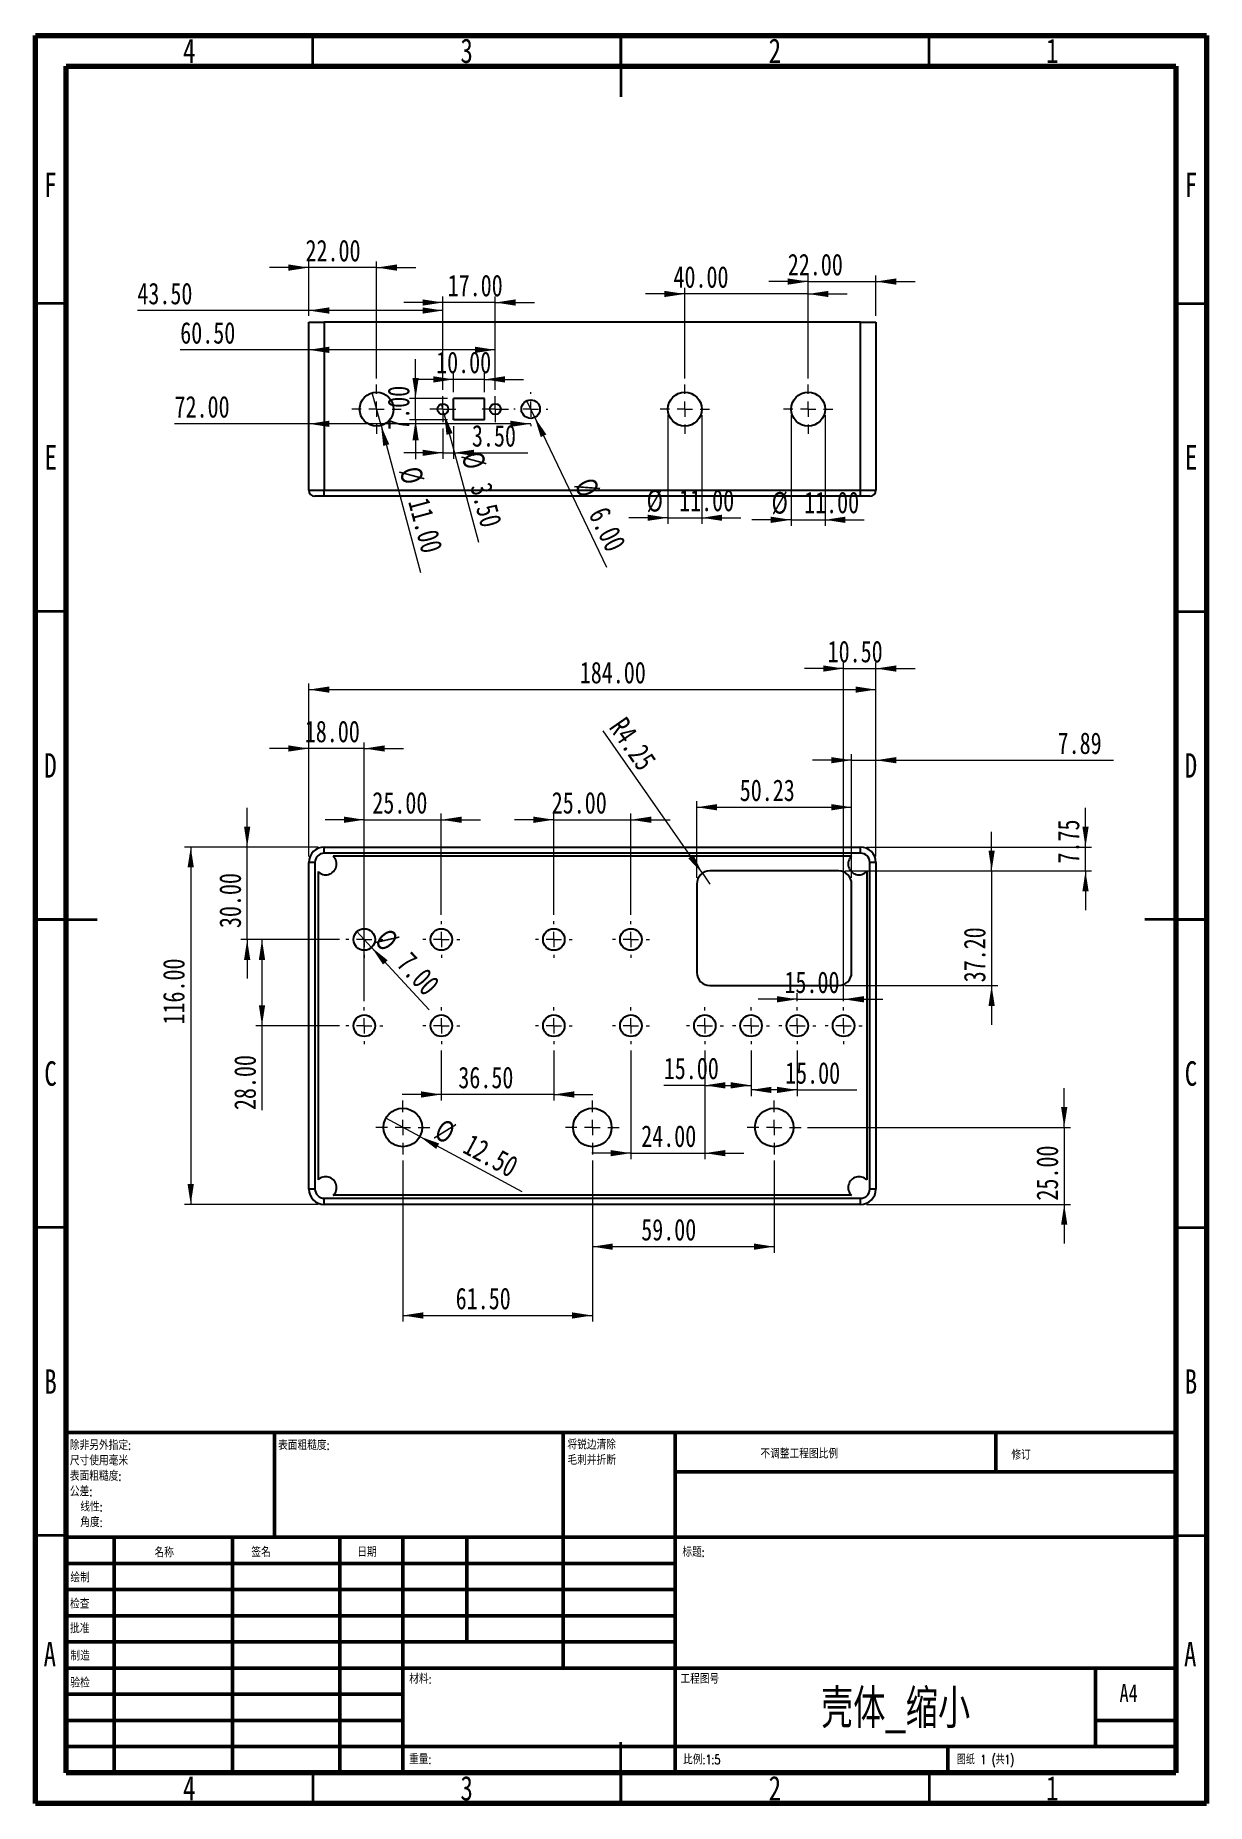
# Model space of a CAD drawing. Header units: millimetres. Extents: x 15 to 205, y 5 to 292.
import ezdxf

# ---------------------------------------------------------------- set-up
doc = ezdxf.new("R2010")
doc.units = ezdxf.units.MM
doc.styles.add('SLDTEXTSTYLE0', font='TXT', dxfattribs={"width": 0.75})
doc.styles.add('SLDTEXTSTYLE1', font='TXT', dxfattribs={"width": 0.75, "bigfont": 'bigfont'})
doc.styles.add('SLDTEXTSTYLE2', font='TXT', dxfattribs={"width": 0.694444, "bigfont": 'bigfont'})
doc.dimstyles.new('SLDDIMSTYLE0', dxfattribs={"dimtxt": 3.5, "dimasz": 3.302, "dimexe": 0, "dimexo": 0.0625, "dimgap": 0.875, "dimtad": 1, "dimlfac": 2, "dimrnd": 1e-09, "dimzin": 4, "dimdsep": 46, "dimtxsty": 'SLDTEXTSTYLE0', "dimsah": 1, "dimcen": 0.09, "dimadec": 0, "dimazin": 1, "dimtfac": 1, "dimtofl": 0, "dimtmove": 0, "dimatfit": 3, "dimfxl": 0, "dimfrac": 2, "dimtolj": 1, "dimtzin": 12, "dimarcsym": 0})
doc.dimstyles.new('SLDDIMSTYLE1', dxfattribs={"dimtxt": 3.5, "dimasz": 3.302, "dimexe": 0, "dimexo": 0.0625, "dimgap": 0.875, "dimtad": 1, "dimlfac": 2, "dimrnd": 1e-09, "dimzin": 12, "dimdsep": 46, "dimtxsty": 'SLDTEXTSTYLE0', "dimsah": 1, "dimcen": 0.09, "dimadec": 0, "dimazin": 3, "dimtfac": 1, "dimtmove": 0, "dimatfit": 0, "dimfxl": 0, "dimfrac": 2, "dimtolj": 1, "dimtzin": 12, "dimarcsym": 0})
doc.dimstyles.new('SLDDIMSTYLE2', dxfattribs={"dimtxt": 3.5, "dimasz": 3.302, "dimexe": 0, "dimexo": 0.0625, "dimgap": 0.875, "dimtad": 1, "dimlfac": 2, "dimrnd": 1e-09, "dimzin": 4, "dimdsep": 46, "dimtxsty": 'SLDTEXTSTYLE0', "dimsah": 1, "dimcen": 0.09, "dimadec": 0, "dimazin": 1, "dimtfac": 1, "dimtmove": 0, "dimatfit": 0, "dimfxl": 0, "dimfrac": 2, "dimtolj": 1, "dimtzin": 12, "dimarcsym": 0})
doc.dimstyles.new('SLDDIMSTYLE3', dxfattribs={"dimtxt": 3.5, "dimasz": 3.302, "dimexe": 0, "dimexo": 0.0625, "dimgap": 0.875, "dimtad": 1, "dimlfac": 2, "dimrnd": 1e-09, "dimzin": 12, "dimdsep": 46, "dimtxsty": 'SLDTEXTSTYLE0', "dimsah": 1, "dimcen": 0, "dimadec": 0, "dimazin": 3, "dimtfac": 1, "dimtofl": 0, "dimtmove": 0, "dimatfit": 3, "dimfxl": 0, "dimfrac": 2, "dimtolj": 1, "dimtzin": 12, "dimarcsym": 0})
doc.dimstyles.new('SLDDIMSTYLE4', dxfattribs={"dimtxt": 3.5, "dimasz": 3.302, "dimexe": 0, "dimexo": 0.0625, "dimgap": 0.875, "dimtad": 1, "dimlfac": 2, "dimrnd": 1e-09, "dimzin": 4, "dimdsep": 46, "dimtxsty": 'SLDTEXTSTYLE0', "dimblk1": 'NONE', "dimsah": 1, "dimcen": 0, "dimadec": 0, "dimazin": 1, "dimtfac": 1, "dimtmove": 0, "dimatfit": 3, "dimldrblk": 'NONE', "dimfxl": 0, "dimfrac": 2, "dimtolj": 1, "dimtzin": 12, "dimarcsym": 0})

msp = doc.modelspace()

# ---------------------------------------------------------------- texts
at = {"color": 7, "linetype": 'Continuous', "lineweight": 0}
for s, insert, char_height, attachment_point, style in [('4', (39.96, 291.4889), 3.9687, 2, 'SLDTEXTSTYLE0'), ('3', (84.96, 291.4889), 3.9687, 2, 'SLDTEXTSTYLE0'), ('2', (134.96, 291.4889), 3.9687, 2, 'SLDTEXTSTYLE0'), ('1', (179.96, 291.4889), 3.9687, 2, 'SLDTEXTSTYLE0'), ('F', (17.4577, 269.7389), 3.9687, 2, 'SLDTEXTSTYLE0'), ('F', (202.4577, 269.7389), 3.9687, 2, 'SLDTEXTSTYLE0'), ('E', (17.5078, 225.4889), 3.9687, 2, 'SLDTEXTSTYLE0'), ('E', (202.5078, 225.4889), 3.9687, 2, 'SLDTEXTSTYLE0'), ('D', (17.4527, 175.4889), 3.9687, 2, 'SLDTEXTSTYLE0'), ('D', (202.4527, 175.4889), 3.9687, 2, 'SLDTEXTSTYLE0'), ('C', (17.4587, 125.4889), 3.9687, 2, 'SLDTEXTSTYLE0'), ('C', (202.4587, 125.4889), 3.9687, 2, 'SLDTEXTSTYLE0'), ('B', (17.4706, 75.4889), 3.9687, 2, 'SLDTEXTSTYLE0'), ('B', (202.4706, 75.4889), 3.9687, 2, 'SLDTEXTSTYLE0'), ('表面粗糙度:', (54.3713, 63.9193), 1.5, 1, 'SLDTEXTSTYLE1'), ('不调整工程图比例', (132.6146, 62.533), 1.5, 1, 'SLDTEXTSTYLE1'), ('修订', (173.3276, 62.3349), 1.5, 1, 'SLDTEXTSTYLE1'), ('名称', (34.3222, 46.5015), 1.5, 1, 'SLDTEXTSTYLE1'), ('签名', (50.0336, 46.5618), 1.5, 1, 'SLDTEXTSTYLE1'), ('日期', (67.2147, 46.5762), 1.5, 1, 'SLDTEXTSTYLE1'), ('标题:', (119.9562, 46.5762), 1.5, 1, 'SLDTEXTSTYLE1'), ('绘制', (20.6847, 42.4297), 1.5, 1, 'SLDTEXTSTYLE1'), ('检查', (20.6236, 38.1544), 1.5, 1, 'SLDTEXTSTYLE1'), ('批准', (20.6216, 34.1768), 1.5, 1, 'SLDTEXTSTYLE1'), ('A', (17.3397, 31.2389), 3.9687, 2, 'SLDTEXTSTYLE0'), ('制造', (20.6822, 29.7337), 1.5, 1, 'SLDTEXTSTYLE1'), ('A', (202.3397, 31.2389), 3.9687, 2, 'SLDTEXTSTYLE0'), ('材料:', (75.6459, 25.9861), 1.5, 1, 'SLDTEXTSTYLE1'), ('工程图号', (119.6287, 25.9861), 1.5, 1, 'SLDTEXTSTYLE1'), ('验检', (20.6769, 25.3496), 1.5, 1, 'SLDTEXTSTYLE1'), ('壳体_缩小', (154.5396, 23.6069), 6.35, 2, 'SLDTEXTSTYLE1'), ('A4', (190.8712, 24.4064), 2.91042, 1, 'SLDTEXTSTYLE0'), ('重量:', (75.6178, 12.9493), 1.4986, 1, 'SLDTEXTSTYLE1'), ('比例:1:5', (120.074, 12.9001), 1.5, 1, 'SLDTEXTSTYLE1'), ('图纸 1 (共1)', (164.4783, 12.9001), 1.5, 1, 'SLDTEXTSTYLE2'), ('4', (39.96, 9.4889), 3.9687, 2, 'SLDTEXTSTYLE0'), ('3', (84.96, 9.4889), 3.9687, 2, 'SLDTEXTSTYLE0'), ('2', (134.96, 9.4889), 3.9687, 2, 'SLDTEXTSTYLE0'), ('1', (179.96, 9.4889), 3.9687, 2, 'SLDTEXTSTYLE0')]:
    msp.add_mtext(s, dxfattribs=dict(at, insert=insert, char_height=char_height, attachment_point=attachment_point, style=style))

# ---------------------------------------------------------------- blocks, each defined once
blk = doc.blocks.new('SW_NOTE_0')
at = {"color": 0, "linetype": 'Continuous', "lineweight": 0, "char_height": 1.5, "attachment_point": 1, "style": 'SLDTEXTSTYLE1'}
for s, insert in [('除非另外指定:', (0, 1.93)), ('尺寸使用毫米', (0, -0.57)), ('表面粗糙度:', (0, -3.07)), ('公差:', (0, -5.57)), ('线性:', (1.69, -8.07)), ('角度:', (1.69, -10.57))]:
    blk.add_mtext(s, dxfattribs=dict(at, insert=insert))
blk = doc.blocks.new('SW_NOTE_0_1')
at = {"color": 0, "linetype": 'Continuous', "lineweight": 0, "char_height": 1.5, "attachment_point": 1, "style": 'SLDTEXTSTYLE1'}
for s, insert in [('将锐边清除', (0, 1.93)), ('毛刺并折断', (0, -0.57))]:
    blk.add_mtext(s, dxfattribs=dict(at, insert=insert))
blk = doc.blocks.new('_D')
at = {"color": 7, "linetype": 'Continuous', "lineweight": 0}
for p, q in [((59.35, 158.75), (59.35, 186.81)), ((151.35, 158.75), (151.35, 186.81)), ((59.35, 185.81), (151.35, 185.81))]:
    blk.add_line(p, q, dxfattribs=at)
at = {"color": 7, "linetype": 'Continuous', "lineweight": 18}
for points in [[(59.35, 185.81), (62.66, 185.31), (62.66, 186.32)], [(151.35, 185.81), (148.05, 186.32), (148.05, 185.31)]]:
    blk.add_solid(points, dxfattribs=at)
at = {"color": 7, "linetype": 'Continuous', "lineweight": 18, "insert": (103.31, 190.33), "char_height": 3.5, "attachment_point": 1, "style": 'SLDTEXTSTYLE0'}
blk.add_mtext('184.00', dxfattribs=at)
blk = doc.blocks.new('_D_1')
at = {"color": 7, "linetype": 'Continuous', "lineweight": 0}
for p, q in [((60.85, 160.25), (39.2, 160.25)), ((40.2, 160.25), (40.2, 102.25)), ((60.85, 102.25), (39.2, 102.25))]:
    blk.add_line(p, q, dxfattribs=at)
at = {"color": 7, "linetype": 'Continuous', "lineweight": 18}
for points in [[(40.2, 160.25), (39.69, 156.95), (40.71, 156.95)], [(40.2, 102.25), (40.71, 105.56), (39.69, 105.56)]]:
    blk.add_solid(points, dxfattribs=at)
at = {"color": 7, "linetype": 'Continuous', "lineweight": 18, "insert": (35.69, 131.45), "char_height": 3.5, "attachment_point": 1, "rotation": 90, "style": 'SLDTEXTSTYLE0'}
blk.add_mtext('116.00', dxfattribs=at)
blk = doc.blocks.new('_D_2')
at = {"color": 7, "linetype": 'Continuous', "lineweight": 0}
for p, q in [((122.3, 155.25), (122.3, 167.72)), ((122.3, 166.72), (147.41, 166.72)), ((147.41, 155.25), (147.41, 167.72))]:
    blk.add_line(p, q, dxfattribs=at)
at = {"color": 7, "linetype": 'Continuous', "lineweight": 18}
for points in [[(122.3, 166.72), (125.6, 166.21), (125.6, 167.23)], [(147.41, 166.72), (144.11, 167.23), (144.11, 166.21)]]:
    blk.add_solid(points, dxfattribs=at)
at = {"color": 7, "linetype": 'Continuous', "lineweight": 18, "insert": (129.26, 171.23), "char_height": 3.5, "attachment_point": 1, "style": 'SLDTEXTSTYLE0'}
blk.add_mtext('50.23', dxfattribs=at)
blk = doc.blocks.new('_D_3')
at = {"color": 7, "linetype": 'Continuous', "lineweight": 0}
for p, q in [((170.12, 156.38), (170.12, 162.73)), ((146.29, 156.38), (171.12, 156.38)), ((170.12, 156.38), (170.12, 137.78)), ((146.29, 137.78), (171.12, 137.78)), ((170.12, 137.78), (170.12, 131.43))]:
    blk.add_line(p, q, dxfattribs=at)
at = {"color": 7, "linetype": 'Continuous', "lineweight": 18}
for points in [[(170.12, 156.38), (170.63, 159.68), (169.62, 159.68)], [(170.12, 137.78), (169.62, 134.48), (170.63, 134.48)]]:
    blk.add_solid(points, dxfattribs=at)
at = {"color": 7, "linetype": 'Continuous', "lineweight": 18, "insert": (165.61, 138.3), "char_height": 3.5, "attachment_point": 1, "rotation": 90, "style": 'SLDTEXTSTYLE0'}
blk.add_mtext('37.20', dxfattribs=at)
blk = doc.blocks.new('_D_4')
at = {"color": 7, "linetype": 'Continuous', "lineweight": 0}
for p, q in [((146.1, 135.25), (146.1, 190.23)), ((151.35, 158.75), (151.35, 190.23)), ((146.1, 189.23), (139.75, 189.23)), ((146.1, 189.23), (151.35, 189.23)), ((151.35, 189.23), (157.7, 189.23))]:
    blk.add_line(p, q, dxfattribs=at)
at = {"color": 7, "linetype": 'Continuous', "lineweight": 18}
for points in [[(146.1, 189.23), (142.8, 189.74), (142.8, 188.72)], [(151.35, 189.23), (154.66, 188.72), (154.66, 189.74)]]:
    blk.add_solid(points, dxfattribs=at)
at = {"color": 7, "linetype": 'Continuous', "lineweight": 18, "insert": (143.52, 193.74), "char_height": 3.5, "attachment_point": 1, "style": 'SLDTEXTSTYLE0'}
blk.add_mtext('10.50', dxfattribs=at)
blk = doc.blocks.new('_D_5')
at = {"color": 7, "linetype": 'Continuous', "lineweight": 0}
for p, q in [((105.35, 109.38), (105.35, 94.4)), ((134.85, 109.38), (134.85, 94.4)), ((105.35, 95.4), (134.85, 95.4))]:
    blk.add_line(p, q, dxfattribs=at)
at = {"color": 7, "linetype": 'Continuous', "lineweight": 18}
for points in [[(105.35, 95.4), (108.66, 94.89), (108.66, 95.91)], [(134.85, 95.4), (131.55, 95.91), (131.55, 94.89)]]:
    blk.add_solid(points, dxfattribs=at)
at = {"color": 7, "linetype": 'Continuous', "lineweight": 18, "insert": (113.28, 99.91), "char_height": 3.5, "attachment_point": 1, "style": 'SLDTEXTSTYLE0'}
blk.add_mtext('59.00', dxfattribs=at)
blk = doc.blocks.new('_D_6')
at = {"color": 7, "linetype": 'Continuous', "lineweight": 0}
for p, q in [((74.6, 109.38), (74.6, 83.23)), ((105.35, 109.38), (105.35, 83.23)), ((74.6, 84.23), (105.35, 84.23))]:
    blk.add_line(p, q, dxfattribs=at)
at = {"color": 7, "linetype": 'Continuous', "lineweight": 18}
for points in [[(74.6, 84.23), (77.91, 83.72), (77.91, 84.74)], [(105.35, 84.23), (102.05, 84.74), (102.05, 83.72)]]:
    blk.add_solid(points, dxfattribs=at)
at = {"color": 7, "linetype": 'Continuous', "lineweight": 18, "insert": (83.18, 88.74), "char_height": 3.5, "attachment_point": 1, "style": 'SLDTEXTSTYLE0'}
blk.add_mtext('61.50', dxfattribs=at)
blk = doc.blocks.new('_D_7')
at = {"color": 7, "linetype": 'Continuous', "lineweight": 0}
for p, q in [((181.9, 114.75), (181.9, 121.1)), ((140.23, 114.75), (182.9, 114.75)), ((181.9, 114.75), (181.9, 102.25)), ((149.85, 102.25), (182.9, 102.25)), ((181.9, 102.25), (181.9, 95.9))]:
    blk.add_line(p, q, dxfattribs=at)
at = {"color": 7, "linetype": 'Continuous', "lineweight": 18}
for points in [[(181.9, 114.75), (182.41, 118.06), (181.39, 118.06)], [(181.9, 102.25), (181.39, 98.95), (182.41, 98.95)]]:
    blk.add_solid(points, dxfattribs=at)
at = {"color": 7, "linetype": 'Continuous', "lineweight": 18, "insert": (177.39, 102.88), "char_height": 3.5, "attachment_point": 1, "rotation": 90, "style": 'SLDTEXTSTYLE0'}
blk.add_mtext('25.00', dxfattribs=at)
blk = doc.blocks.new('_D_8')
at = {"color": 7, "linetype": 'Continuous', "lineweight": 0}
for p, q in [((49.35, 160.25), (49.35, 166.6)), ((60.85, 160.25), (48.35, 160.25)), ((49.35, 145.25), (49.35, 160.25)), ((64.35, 145.25), (48.35, 145.25)), ((49.35, 145.25), (49.35, 138.9))]:
    blk.add_line(p, q, dxfattribs=at)
at = {"color": 7, "linetype": 'Continuous', "lineweight": 18}
for points in [[(49.35, 160.25), (49.86, 163.56), (48.85, 163.56)], [(49.35, 145.25), (48.85, 141.95), (49.86, 141.95)]]:
    blk.add_solid(points, dxfattribs=at)
at = {"color": 7, "linetype": 'Continuous', "lineweight": 18, "insert": (44.84, 147.11), "char_height": 3.5, "attachment_point": 1, "rotation": 90, "style": 'SLDTEXTSTYLE0'}
blk.add_mtext('30.00', dxfattribs=at)
blk = doc.blocks.new('_D_9')
at = {"color": 7, "linetype": 'Continuous', "lineweight": 0}
for p, q in [((64.35, 145.25), (50.76, 145.25)), ((51.76, 145.25), (51.76, 131.25)), ((64.35, 131.25), (50.76, 131.25)), ((51.76, 131.25), (51.76, 117.57))]:
    blk.add_line(p, q, dxfattribs=at)
at = {"color": 7, "linetype": 'Continuous', "lineweight": 18}
for points in [[(51.76, 145.25), (51.25, 141.95), (52.27, 141.95)], [(51.76, 131.25), (52.27, 134.56), (51.25, 134.56)]]:
    blk.add_solid(points, dxfattribs=at)
at = {"color": 7, "linetype": 'Continuous', "lineweight": 18, "insert": (47.25, 117.57), "char_height": 3.5, "attachment_point": 1, "rotation": 90, "style": 'SLDTEXTSTYLE0'}
blk.add_mtext('28.00', dxfattribs=at)
blk = doc.blocks.new('_D_10')
at = {"color": 7, "linetype": 'Continuous', "lineweight": 0}
for p, q in [((68.35, 164.69), (62, 164.69)), ((68.35, 149.25), (68.35, 165.69)), ((68.35, 164.69), (80.85, 164.69)), ((80.85, 149.25), (80.85, 165.69)), ((80.85, 164.69), (87.2, 164.69))]:
    blk.add_line(p, q, dxfattribs=at)
at = {"color": 7, "linetype": 'Continuous', "lineweight": 18}
for points in [[(68.35, 164.69), (65.05, 165.2), (65.05, 164.18)], [(80.85, 164.69), (84.16, 164.18), (84.16, 165.2)]]:
    blk.add_solid(points, dxfattribs=at)
at = {"color": 7, "linetype": 'Continuous', "lineweight": 18, "insert": (69.66, 169.2), "char_height": 3.5, "attachment_point": 1, "style": 'SLDTEXTSTYLE0'}
blk.add_mtext('25.00', dxfattribs=at)
blk = doc.blocks.new('_D_11')
at = {"color": 7, "linetype": 'Continuous', "lineweight": 0}
for p, q in [((99.1, 164.69), (92.75, 164.69)), ((99.1, 149.25), (99.1, 165.69)), ((99.1, 164.69), (111.6, 164.69)), ((111.6, 149.25), (111.6, 165.69)), ((111.6, 164.69), (117.95, 164.69))]:
    blk.add_line(p, q, dxfattribs=at)
at = {"color": 7, "linetype": 'Continuous', "lineweight": 18}
for points in [[(99.1, 164.69), (95.8, 165.2), (95.8, 164.18)], [(111.6, 164.69), (114.91, 164.18), (114.91, 165.2)]]:
    blk.add_solid(points, dxfattribs=at)
at = {"color": 7, "linetype": 'Continuous', "lineweight": 18, "insert": (98.76, 169.2), "char_height": 3.5, "attachment_point": 1, "style": 'SLDTEXTSTYLE0'}
blk.add_mtext('25.00', dxfattribs=at)
blk = doc.blocks.new('_D_12')
at = {"color": 7, "linetype": 'Continuous', "lineweight": 0}
for p, q in [((123.6, 127.25), (123.6, 120.58)), ((131.1, 127.25), (131.1, 120.58)), ((123.6, 121.58), (116.94, 121.58)), ((123.6, 121.58), (131.1, 121.58))]:
    blk.add_line(p, q, dxfattribs=at)
at = {"color": 7, "linetype": 'Continuous', "lineweight": 18}
for points in [[(123.6, 121.58), (126.91, 121.07), (126.91, 122.09)], [(131.1, 121.58), (127.8, 122.09), (127.8, 121.07)]]:
    blk.add_solid(points, dxfattribs=at)
at = {"color": 7, "linetype": 'Continuous', "lineweight": 18, "insert": (116.94, 126.09), "char_height": 3.5, "attachment_point": 1, "style": 'SLDTEXTSTYLE0'}
blk.add_mtext('15.00', dxfattribs=at)
blk = doc.blocks.new('_D_13')
at = {"color": 7, "linetype": 'Continuous', "lineweight": 0}
for p, q in [((131.1, 127.25), (131.1, 119.84)), ((138.6, 127.25), (138.6, 119.84)), ((138.6, 120.84), (131.1, 120.84)), ((138.6, 120.84), (148.26, 120.84))]:
    blk.add_line(p, q, dxfattribs=at)
at = {"color": 7, "linetype": 'Continuous', "lineweight": 18}
for points in [[(131.1, 120.84), (134.41, 120.33), (134.41, 121.35)], [(138.6, 120.84), (135.3, 121.35), (135.3, 120.33)]]:
    blk.add_solid(points, dxfattribs=at)
at = {"color": 7, "linetype": 'Continuous', "lineweight": 18, "insert": (136.62, 125.35), "char_height": 3.5, "attachment_point": 1, "style": 'SLDTEXTSTYLE0'}
blk.add_mtext('15.00', dxfattribs=at)
blk = doc.blocks.new('_D_14')
at = {"color": 7, "linetype": 'Continuous', "lineweight": 0}
for p, q in [((138.6, 135.55), (132.25, 135.55)), ((138.6, 135.25), (138.6, 136.55)), ((138.6, 135.55), (146.1, 135.55)), ((146.1, 135.25), (146.1, 136.55)), ((146.1, 135.55), (152.45, 135.55))]:
    blk.add_line(p, q, dxfattribs=at)
at = {"color": 7, "linetype": 'Continuous', "lineweight": 18}
for points in [[(138.6, 135.55), (135.3, 136.06), (135.3, 135.04)], [(146.1, 135.55), (149.41, 135.04), (149.41, 136.06)]]:
    blk.add_solid(points, dxfattribs=at)
at = {"color": 7, "linetype": 'Continuous', "lineweight": 18, "insert": (136.51, 140.06), "char_height": 3.5, "attachment_point": 1, "style": 'SLDTEXTSTYLE0'}
blk.add_mtext('15.00', dxfattribs=at)
blk = doc.blocks.new('_D_15')
at = {"color": 7, "linetype": 'Continuous', "lineweight": 0}
for p, q in [((111.6, 127.25), (111.6, 109.58)), ((123.6, 127.25), (123.6, 109.58)), ((111.6, 110.58), (105.25, 110.58)), ((111.6, 110.58), (123.6, 110.58)), ((123.6, 110.58), (129.95, 110.58))]:
    blk.add_line(p, q, dxfattribs=at)
at = {"color": 7, "linetype": 'Continuous', "lineweight": 18}
for points in [[(111.6, 110.58), (108.3, 111.08), (108.3, 110.07)], [(123.6, 110.58), (126.91, 110.07), (126.91, 111.08)]]:
    blk.add_solid(points, dxfattribs=at)
at = {"color": 7, "linetype": 'Continuous', "lineweight": 18, "insert": (113.28, 115.09), "char_height": 3.5, "attachment_point": 1, "style": 'SLDTEXTSTYLE0'}
blk.add_mtext('24.00', dxfattribs=at)
blk = doc.blocks.new('_D_16')
at = {"color": 7, "linetype": 'Continuous', "lineweight": 0}
for p, q in [((80.85, 127.25), (80.85, 119.1)), ((99.1, 127.25), (99.1, 119.1)), ((80.85, 120.1), (74.5, 120.1)), ((99.1, 120.1), (80.85, 120.1)), ((99.1, 120.1), (105.45, 120.1))]:
    blk.add_line(p, q, dxfattribs=at)
at = {"color": 7, "linetype": 'Continuous', "lineweight": 18}
for points in [[(80.85, 120.1), (77.55, 120.61), (77.55, 119.59)], [(99.1, 120.1), (102.41, 119.59), (102.41, 120.61)]]:
    blk.add_solid(points, dxfattribs=at)
at = {"color": 7, "linetype": 'Continuous', "lineweight": 18, "insert": (83.61, 124.61), "char_height": 3.5, "attachment_point": 1, "style": 'SLDTEXTSTYLE0'}
blk.add_mtext('36.50', dxfattribs=at)
blk = doc.blocks.new('_D_17')
at = {"color": 7, "linetype": 'Continuous', "lineweight": 0}
for p, q in [((59.35, 176.25), (53, 176.25)), ((59.35, 158.75), (59.35, 177.25)), ((68.35, 176.25), (59.35, 176.25)), ((68.35, 135.25), (68.35, 177.25)), ((68.35, 176.25), (74.7, 176.25))]:
    blk.add_line(p, q, dxfattribs=at)
at = {"color": 7, "linetype": 'Continuous', "lineweight": 18}
for points in [[(59.35, 176.25), (56.05, 176.76), (56.05, 175.75)], [(68.35, 176.25), (71.66, 175.75), (71.66, 176.76)]]:
    blk.add_solid(points, dxfattribs=at)
at = {"color": 7, "linetype": 'Continuous', "lineweight": 18, "insert": (58.7, 180.77), "char_height": 3.5, "attachment_point": 1, "style": 'SLDTEXTSTYLE0'}
blk.add_mtext('18.00', dxfattribs=at)
blk = doc.blocks.new('_D_18')
at = {"color": 7, "linetype": 'Continuous', "lineweight": 0}
for p, q in [((185.35, 160.25), (185.35, 166.64)), ((149.85, 160.25), (186.35, 160.25)), ((185.35, 156.38), (185.35, 160.25)), ((146.29, 156.38), (186.35, 156.38)), ((185.35, 156.38), (185.35, 150.03))]:
    blk.add_line(p, q, dxfattribs=at)
at = {"color": 7, "linetype": 'Continuous', "lineweight": 18}
for points in [[(185.35, 160.25), (185.86, 163.56), (184.85, 163.56)], [(185.35, 156.38), (184.85, 153.08), (185.86, 153.08)]]:
    blk.add_solid(points, dxfattribs=at)
at = {"color": 7, "linetype": 'Continuous', "lineweight": 18, "insert": (180.84, 157.59), "char_height": 3.5, "attachment_point": 1, "rotation": 90, "style": 'SLDTEXTSTYLE0'}
blk.add_mtext('7.75', dxfattribs=at)
blk = doc.blocks.new('_D_19')
at = {"color": 7, "linetype": 'Continuous', "lineweight": 0}
for p, q in [((147.41, 155.25), (147.41, 175.35)), ((151.35, 158.75), (151.35, 175.35)), ((147.41, 174.35), (141.06, 174.35)), ((147.41, 174.35), (151.35, 174.35)), ((151.35, 174.35), (189.88, 174.35))]:
    blk.add_line(p, q, dxfattribs=at)
at = {"color": 7, "linetype": 'Continuous', "lineweight": 18}
for points in [[(147.41, 174.35), (144.11, 174.86), (144.11, 173.85)], [(151.35, 174.35), (154.66, 173.85), (154.66, 174.86)]]:
    blk.add_solid(points, dxfattribs=at)
at = {"color": 7, "linetype": 'Continuous', "lineweight": 18, "insert": (180.83, 178.87), "char_height": 3.5, "attachment_point": 1, "style": 'SLDTEXTSTYLE0'}
blk.add_mtext('7.89', dxfattribs=at)
blk = doc.blocks.new('_D_20')
at = {"color": 7, "linetype": 'Continuous', "lineweight": 0}
for q in [(107.11, 179.1), (124.42, 154.25)]:
    blk.add_line((123.21, 156), q, dxfattribs=at)
at = {"color": 7, "linetype": 'Continuous', "lineweight": 18}
blk.add_solid([(123.21, 156), (121.74, 159), (120.9, 158.42)], dxfattribs=at)
at = {"color": 7, "linetype": 'Continuous', "lineweight": 18, "insert": (110.8, 181.67), "char_height": 3.5, "attachment_point": 1, "rotation": 304.8651, "style": 'SLDTEXTSTYLE0'}
blk.add_mtext('R4.25', dxfattribs=at)
blk = doc.blocks.new('_D_21')
at = {"color": 7, "linetype": 'Continuous', "lineweight": 0}
for q in [(71.85, 116.24), (93.9, 104.36)]:
    blk.add_line((77.36, 113.27), q, dxfattribs=at)
at = {"color": 7, "linetype": 'Continuous', "lineweight": 18}
blk.add_solid([(77.36, 113.27), (80.02, 111.26), (80.5, 112.15)], dxfattribs=at)
at = {"color": 7, "linetype": 'Continuous', "lineweight": 18, "char_height": 3.5, "attachment_point": 1, "rotation": 331.6885, "style": 'SLDTEXTSTYLE0'}
for s, insert in [('%%c', (81.12, 116.3)), ('12.50', (85.79, 113.85))]:
    blk.add_mtext(s, dxfattribs=dict(at, insert=insert))
blk = doc.blocks.new('_None')
blk = doc.blocks.new('_D_22')
at = {"color": 7, "linetype": 'Continuous', "lineweight": 0}
for q in [(67.17, 146.54), (78.87, 133.85)]:
    blk.add_line((69.54, 143.97), q, dxfattribs=at)
at = {"color": 7, "linetype": 'Continuous', "lineweight": 18}
blk.add_solid([(69.54, 143.97), (71.4, 141.19), (72.15, 141.88)], dxfattribs=at)
at = {"color": 7, "linetype": 'Continuous', "lineweight": 18, "char_height": 3.5, "attachment_point": 1, "rotation": 312.6659, "style": 'SLDTEXTSTYLE0'}
for s, insert in [('%%c', (72.38, 147.35)), ('7.00', (75.99, 143.51))]:
    blk.add_mtext(s, dxfattribs=dict(at, insert=insert))
blk = doc.blocks.new('SW_CENTERMARKSYMBOL_0')
at = {"color": 0, "linetype": 'Continuous', "lineweight": 18}
for p, q in [((0, 2.5), (0, 3)), ((-2.5, 0), (-3, 0)), ((0, 0), (-1.25, 0)), ((0, 0), (0, 1.25)), ((0, 0), (0, -1.25)), ((0, 0), (1.25, 0)), ((2.5, 0), (3, 0)), ((0, -2.5), (0, -3))]:
    blk.add_line(p, q, dxfattribs=at)
blk = doc.blocks.new('SW_CENTERMARKSYMBOL_1')
at = {"color": 0, "linetype": 'Continuous', "lineweight": 18}
for p, q in [((0, 2.5), (0, 3)), ((-2.5, 0), (-3, 0)), ((0, 0), (-1.25, 0)), ((0, 0), (0, 1.25)), ((0, 0), (0, -1.25)), ((0, 0), (1.25, 0)), ((2.5, 0), (3, 0)), ((0, -2.5), (0, -3))]:
    blk.add_line(p, q, dxfattribs=at)
blk = doc.blocks.new('SW_CENTERMARKSYMBOL_2')
at = {"color": 0, "linetype": 'Continuous', "lineweight": 18}
for p, q in [((0, 2.5), (0, 3)), ((-2.5, 0), (-3, 0)), ((0, 0), (-1.25, 0)), ((0, 0), (0, 1.25)), ((0, 0), (0, -1.25)), ((0, 0), (1.25, 0)), ((2.5, 0), (3, 0)), ((0, -2.5), (0, -3))]:
    blk.add_line(p, q, dxfattribs=at)
blk = doc.blocks.new('SW_CENTERMARKSYMBOL_3')
at = {"color": 0, "linetype": 'Continuous', "lineweight": 18}
for p, q in [((0, 2.5), (0, 3)), ((-2.5, 0), (-3, 0)), ((0, 0), (-1.25, 0)), ((0, 0), (0, 1.25)), ((0, 0), (0, -1.25)), ((0, 0), (1.25, 0)), ((2.5, 0), (3, 0)), ((0, -2.5), (0, -3))]:
    blk.add_line(p, q, dxfattribs=at)
blk = doc.blocks.new('SW_CENTERMARKSYMBOL_4')
at = {"color": 0, "linetype": 'Continuous', "lineweight": 18}
for p, q in [((0, 2.5), (0, 3)), ((-2.5, 0), (-3, 0)), ((0, 0), (-1.25, 0)), ((0, 0), (0, 1.25)), ((0, 0), (0, -1.25)), ((0, 0), (1.25, 0)), ((2.5, 0), (3, 0)), ((0, -2.5), (0, -3))]:
    blk.add_line(p, q, dxfattribs=at)
blk = doc.blocks.new('SW_CENTERMARKSYMBOL_5')
at = {"color": 0, "linetype": 'Continuous', "lineweight": 18}
for p, q in [((0, 2.5), (0, 3)), ((-2.5, 0), (-3, 0)), ((0, 0), (-1.25, 0)), ((0, 0), (0, 1.25)), ((0, 0), (0, -1.25)), ((0, 0), (1.25, 0)), ((2.5, 0), (3, 0)), ((0, -2.5), (0, -3))]:
    blk.add_line(p, q, dxfattribs=at)
blk = doc.blocks.new('SW_CENTERMARKSYMBOL_6')
at = {"color": 0, "linetype": 'Continuous', "lineweight": 18}
for p, q in [((0, 2.5), (0, 3)), ((-2.5, 0), (-3, 0)), ((0, 0), (-1.25, 0)), ((0, 0), (0, 1.25)), ((0, 0), (0, -1.25)), ((0, 0), (1.25, 0)), ((2.5, 0), (3, 0)), ((0, -2.5), (0, -3))]:
    blk.add_line(p, q, dxfattribs=at)
blk = doc.blocks.new('SW_CENTERMARKSYMBOL_7')
at = {"color": 0, "linetype": 'Continuous', "lineweight": 18}
for p, q in [((0, 2.5), (0, 3)), ((-2.5, 0), (-3, 0)), ((0, 0), (-1.25, 0)), ((0, 0), (0, 1.25)), ((0, 0), (0, -1.25)), ((0, 0), (1.25, 0)), ((2.5, 0), (3, 0)), ((0, -2.5), (0, -3))]:
    blk.add_line(p, q, dxfattribs=at)
blk = doc.blocks.new('SW_CENTERMARKSYMBOL_8')
at = {"color": 0, "linetype": 'Continuous', "lineweight": 18}
for p, q in [((0, 2.5), (0, 3)), ((-2.5, 0), (-3, 0)), ((0, 0), (-1.25, 0)), ((0, 0), (0, 1.25)), ((0, 0), (0, -1.25)), ((0, 0), (1.25, 0)), ((2.5, 0), (3, 0)), ((0, -2.5), (0, -3))]:
    blk.add_line(p, q, dxfattribs=at)
blk = doc.blocks.new('SW_CENTERMARKSYMBOL_9')
at = {"color": 0, "linetype": 'Continuous', "lineweight": 18}
for p, q in [((0, 2.5), (0, 3)), ((-2.5, 0), (-3, 0)), ((0, 0), (-1.25, 0)), ((0, 0), (0, 1.25)), ((0, 0), (0, -1.25)), ((0, 0), (1.25, 0)), ((2.5, 0), (3, 0)), ((0, -2.5), (0, -3))]:
    blk.add_line(p, q, dxfattribs=at)
blk = doc.blocks.new('SW_CENTERMARKSYMBOL_10')
at = {"color": 0, "linetype": 'Continuous', "lineweight": 18}
for p, q in [((0, 2.5), (0, 3)), ((-2.5, 0), (-3, 0)), ((0, 0), (-1.25, 0)), ((0, 0), (0, 1.25)), ((0, 0), (0, -1.25)), ((0, 0), (1.25, 0)), ((2.5, 0), (3, 0)), ((0, -2.5), (0, -3))]:
    blk.add_line(p, q, dxfattribs=at)
blk = doc.blocks.new('SW_CENTERMARKSYMBOL_11')
at = {"color": 0, "linetype": 'Continuous', "lineweight": 18}
for p, q in [((0, 2.5), (0, 3)), ((-2.5, 0), (-3, 0)), ((0, 0), (-1.25, 0)), ((0, 0), (0, 1.25)), ((0, 0), (0, -1.25)), ((0, 0), (1.25, 0)), ((2.5, 0), (3, 0)), ((0, -2.5), (0, -3))]:
    blk.add_line(p, q, dxfattribs=at)
blk = doc.blocks.new('SW_CENTERMARKSYMBOL_12')
at = {"color": 0, "linetype": 'Continuous', "lineweight": 18}
for p, q in [((0, 2.5), (0, 4.375)), ((-2.5, 0), (-4.375, 0)), ((0, 0), (-1.25, 0)), ((0, 0), (0, 1.25)), ((0, 0), (0, -1.25)), ((0, 0), (1.25, 0)), ((2.5, 0), (4.375, 0)), ((0, -2.5), (0, -4.375))]:
    blk.add_line(p, q, dxfattribs=at)
blk = doc.blocks.new('SW_CENTERMARKSYMBOL_13')
at = {"color": 0, "linetype": 'Continuous', "lineweight": 18}
for p, q in [((0, 2.5), (0, 4.375)), ((-2.5, 0), (-4.375, 0)), ((0, 0), (-1.25, 0)), ((0, 0), (0, 1.25)), ((0, 0), (0, -1.25)), ((0, 0), (1.25, 0)), ((2.5, 0), (4.375, 0)), ((0, -2.5), (0, -4.375))]:
    blk.add_line(p, q, dxfattribs=at)
blk = doc.blocks.new('SW_CENTERMARKSYMBOL_14')
at = {"color": 0, "linetype": 'Continuous', "lineweight": 18}
for p, q in [((0, 2.5), (0, 4.375)), ((-2.5, 0), (-4.375, 0)), ((0, 0), (-1.25, 0)), ((0, 0), (0, 1.25)), ((0, 0), (0, -1.25)), ((0, 0), (1.25, 0)), ((2.5, 0), (4.375, 0)), ((0, -2.5), (0, -4.375))]:
    blk.add_line(p, q, dxfattribs=at)
blk = doc.blocks.new('_D_23')
at = {"color": 7, "linetype": 'Continuous', "lineweight": 0}
for p, q in [((59.35, 254.31), (53, 254.31)), ((59.35, 246.46), (59.35, 255.31)), ((70.35, 254.31), (59.35, 254.31)), ((70.35, 236.33), (70.35, 255.31)), ((70.35, 254.31), (76.7, 254.31))]:
    blk.add_line(p, q, dxfattribs=at)
at = {"color": 7, "linetype": 'Continuous', "lineweight": 18}
for points in [[(59.35, 254.31), (56.05, 254.82), (56.05, 253.8)], [(70.35, 254.31), (73.66, 253.8), (73.66, 254.82)]]:
    blk.add_solid(points, dxfattribs=at)
at = {"color": 7, "linetype": 'Continuous', "lineweight": 18, "insert": (58.82, 258.82), "char_height": 3.5, "attachment_point": 1, "style": 'SLDTEXTSTYLE0'}
blk.add_mtext('22.00', dxfattribs=at)
blk = doc.blocks.new('_D_24')
at = {"color": 7, "linetype": 'Continuous', "lineweight": 0}
for p, q in [((140.35, 236.33), (140.35, 253.04)), ((151.35, 246.46), (151.35, 253.04)), ((140.35, 252.04), (134, 252.04)), ((140.35, 252.04), (151.35, 252.04)), ((151.35, 252.04), (157.7, 252.04))]:
    blk.add_line(p, q, dxfattribs=at)
at = {"color": 7, "linetype": 'Continuous', "lineweight": 18}
for points in [[(140.35, 252.04), (137.05, 252.55), (137.05, 251.53)], [(151.35, 252.04), (154.66, 251.53), (154.66, 252.55)]]:
    blk.add_solid(points, dxfattribs=at)
at = {"color": 7, "linetype": 'Continuous', "lineweight": 18, "insert": (137.06, 256.55), "char_height": 3.5, "attachment_point": 1, "style": 'SLDTEXTSTYLE0'}
blk.add_mtext('22.00', dxfattribs=at)
blk = doc.blocks.new('_D_25')
at = {"color": 7, "linetype": 'Continuous', "lineweight": 0}
for p, q in [((120.35, 250.03), (114, 250.03)), ((120.35, 236.33), (120.35, 251.03)), ((140.35, 250.03), (120.35, 250.03)), ((140.35, 236.33), (140.35, 251.03)), ((140.35, 250.03), (146.7, 250.03))]:
    blk.add_line(p, q, dxfattribs=at)
at = {"color": 7, "linetype": 'Continuous', "lineweight": 18}
for points in [[(120.35, 250.03), (117.05, 250.53), (117.05, 249.52)], [(140.35, 250.03), (143.66, 249.52), (143.66, 250.53)]]:
    blk.add_solid(points, dxfattribs=at)
at = {"color": 7, "linetype": 'Continuous', "lineweight": 18, "insert": (118.51, 254.54), "char_height": 3.5, "attachment_point": 1, "style": 'SLDTEXTSTYLE0'}
blk.add_mtext('40.00', dxfattribs=at)
blk = doc.blocks.new('_D_26')
at = {"color": 7, "linetype": 'Continuous', "lineweight": 0}
for p, q in [((59.35, 247.34), (31.54, 247.34)), ((59.35, 246.46), (59.35, 248.34)), ((81.1, 247.34), (59.35, 247.34)), ((81.1, 234.46), (81.1, 248.34))]:
    blk.add_line(p, q, dxfattribs=at)
at = {"color": 7, "linetype": 'Continuous', "lineweight": 18}
for points in [[(59.35, 247.34), (62.66, 246.83), (62.66, 247.85)], [(81.1, 247.34), (77.8, 247.85), (77.8, 246.83)]]:
    blk.add_solid(points, dxfattribs=at)
at = {"color": 7, "linetype": 'Continuous', "lineweight": 18, "insert": (31.54, 251.85), "char_height": 3.5, "attachment_point": 1, "style": 'SLDTEXTSTYLE0'}
blk.add_mtext('43.50', dxfattribs=at)
blk = doc.blocks.new('_D_27')
at = {"color": 7, "linetype": 'Continuous', "lineweight": 0}
for p, q in [((89.6, 234.46), (89.6, 241.96)), ((59.35, 240.96), (38.5, 240.96)), ((89.6, 240.96), (59.35, 240.96))]:
    blk.add_line(p, q, dxfattribs=at)
at = {"color": 7, "linetype": 'Continuous', "lineweight": 18}
for points in [[(59.35, 240.96), (62.66, 240.45), (62.66, 241.47)], [(89.6, 240.96), (86.3, 241.47), (86.3, 240.45)]]:
    blk.add_solid(points, dxfattribs=at)
at = {"color": 7, "linetype": 'Continuous', "lineweight": 18, "insert": (38.5, 245.47), "char_height": 3.5, "attachment_point": 1, "style": 'SLDTEXTSTYLE0'}
blk.add_mtext('60.50', dxfattribs=at)
blk = doc.blocks.new('_D_28')
at = {"color": 7, "linetype": 'Continuous', "lineweight": 0}
for p, q in [((59.35, 228.95), (37.58, 228.95)), ((95.35, 228.95), (59.35, 228.95))]:
    blk.add_line(p, q, dxfattribs=at)
at = {"color": 7, "linetype": 'Continuous', "lineweight": 18}
for points in [[(59.35, 228.95), (62.66, 228.45), (62.66, 229.46)], [(95.35, 228.95), (92.05, 229.46), (92.05, 228.45)]]:
    blk.add_solid(points, dxfattribs=at)
at = {"color": 7, "linetype": 'Continuous', "lineweight": 18, "insert": (37.58, 233.47), "char_height": 3.5, "attachment_point": 1, "style": 'SLDTEXTSTYLE0'}
blk.add_mtext('72.00', dxfattribs=at)
blk = doc.blocks.new('_D_29')
at = {"color": 7, "linetype": 'Continuous', "lineweight": 0}
for p, q in [((82.85, 236.16), (76.5, 236.16)), ((82.85, 234.08), (82.85, 237.16)), ((87.85, 236.16), (82.85, 236.16)), ((87.85, 234.08), (87.85, 237.16)), ((87.85, 236.16), (94.2, 236.16))]:
    blk.add_line(p, q, dxfattribs=at)
at = {"color": 7, "linetype": 'Continuous', "lineweight": 18}
for points in [[(82.85, 236.16), (79.55, 236.67), (79.55, 235.65)], [(87.85, 236.16), (91.16, 235.65), (91.16, 236.67)]]:
    blk.add_solid(points, dxfattribs=at)
at = {"color": 7, "linetype": 'Continuous', "lineweight": 18, "insert": (80.01, 240.67), "char_height": 3.5, "attachment_point": 1, "style": 'SLDTEXTSTYLE0'}
blk.add_mtext('10.00', dxfattribs=at)
blk = doc.blocks.new('_D_30')
at = {"color": 7, "linetype": 'Continuous', "lineweight": 0}
for p, q in [((76.68, 233.08), (76.68, 239.43)), ((81.85, 233.08), (75.68, 233.08)), ((76.68, 229.58), (76.68, 233.08)), ((81.85, 229.58), (75.68, 229.58)), ((76.68, 229.58), (76.68, 223.23))]:
    blk.add_line(p, q, dxfattribs=at)
at = {"color": 7, "linetype": 'Continuous', "lineweight": 18}
for points in [[(76.68, 233.08), (77.18, 236.39), (76.17, 236.39)], [(76.68, 229.58), (76.17, 226.28), (77.18, 226.28)]]:
    blk.add_solid(points, dxfattribs=at)
at = {"color": 7, "linetype": 'Continuous', "lineweight": 18, "insert": (72.16, 227.98), "char_height": 3.5, "attachment_point": 1, "rotation": 90, "style": 'SLDTEXTSTYLE0'}
blk.add_mtext('7.00', dxfattribs=at)
blk = doc.blocks.new('_D_31')
at = {"color": 7, "linetype": 'Continuous', "lineweight": 0}
for q in [(69.64, 233.99), (77.46, 204.82)]:
    blk.add_line((71.07, 228.68), q, dxfattribs=at)
at = {"color": 7, "linetype": 'Continuous', "lineweight": 18}
blk.add_solid([(71.07, 228.68), (71.43, 225.36), (72.41, 225.62)], dxfattribs=at)
at = {"color": 7, "linetype": 'Continuous', "lineweight": 18, "char_height": 3.5, "attachment_point": 1, "rotation": 285, "style": 'SLDTEXTSTYLE0'}
for s, insert in [('%%c', (77.41, 222.32)), ('11.00', (78.83, 217.23))]:
    blk.add_mtext(s, dxfattribs=dict(at, insert=insert))
blk = doc.blocks.new('_D_32')
at = {"color": 7, "linetype": 'Continuous', "lineweight": 0}
for q in [(80.88, 232.18), (86.88, 209.77)]:
    blk.add_line((81.33, 230.49), q, dxfattribs=at)
at = {"color": 7, "linetype": 'Continuous', "lineweight": 18}
blk.add_solid([(81.33, 230.49), (81.69, 227.17), (82.68, 227.43)], dxfattribs=at)
at = {"color": 7, "linetype": 'Continuous', "lineweight": 18, "char_height": 3.5, "attachment_point": 1, "rotation": 285, "style": 'SLDTEXTSTYLE0'}
for s, insert in [('%%c', (87.49, 224.76)), ('3.50', (88.91, 219.68))]:
    blk.add_mtext(s, dxfattribs=dict(at, insert=insert))
blk = doc.blocks.new('_D_33')
at = {"color": 7, "linetype": 'Continuous', "lineweight": 0}
for q in [(94.7, 232.69), (107.67, 205.71)]:
    blk.add_line((96, 229.98), q, dxfattribs=at)
at = {"color": 7, "linetype": 'Continuous', "lineweight": 18}
blk.add_solid([(96, 229.98), (96.98, 226.79), (97.89, 227.23)], dxfattribs=at)
at = {"color": 7, "linetype": 'Continuous', "lineweight": 18, "char_height": 3.5, "attachment_point": 1, "rotation": 295.6638, "style": 'SLDTEXTSTYLE0'}
for s, insert in [('%%c', (105.51, 220.57)), ('6.00', (107.84, 215.83))]:
    blk.add_mtext(s, dxfattribs=dict(at, insert=insert))
blk = doc.blocks.new('_D_34')
at = {"color": 7, "linetype": 'Continuous', "lineweight": 0}
for p, q in [((117.6, 230.33), (117.6, 212.7)), ((123.1, 230.33), (123.1, 212.7)), ((117.6, 213.7), (111.25, 213.7)), ((117.6, 213.7), (123.1, 213.7)), ((123.1, 213.7), (129.45, 213.7))]:
    blk.add_line(p, q, dxfattribs=at)
at = {"color": 7, "linetype": 'Continuous', "lineweight": 18}
for points in [[(117.6, 213.7), (114.3, 214.21), (114.3, 213.2)], [(123.1, 213.7), (126.41, 213.2), (126.41, 214.21)]]:
    blk.add_solid(points, dxfattribs=at)
at = {"color": 7, "linetype": 'Continuous', "lineweight": 18, "char_height": 3.5, "attachment_point": 1, "style": 'SLDTEXTSTYLE0'}
for s, insert in [('%%c', (114.15, 218.22)), ('11.00', (119.43, 218.27))]:
    blk.add_mtext(s, dxfattribs=dict(at, insert=insert))
blk = doc.blocks.new('_D_35')
at = {"color": 7, "linetype": 'Continuous', "lineweight": 0}
for p, q in [((137.6, 230.33), (137.6, 212.37)), ((143.1, 230.33), (143.1, 212.37)), ((137.6, 213.37), (131.25, 213.37)), ((137.6, 213.37), (143.1, 213.37)), ((143.1, 213.37), (149.45, 213.37))]:
    blk.add_line(p, q, dxfattribs=at)
at = {"color": 7, "linetype": 'Continuous', "lineweight": 18}
for points in [[(137.6, 213.37), (134.3, 213.88), (134.3, 212.86)], [(143.1, 213.37), (146.41, 212.86), (146.41, 213.88)]]:
    blk.add_solid(points, dxfattribs=at)
at = {"color": 7, "linetype": 'Continuous', "lineweight": 18, "char_height": 3.5, "attachment_point": 1, "style": 'SLDTEXTSTYLE0'}
for s, insert in [('%%c', (134.42, 217.88)), ('11.00', (139.7, 217.94))]:
    blk.add_mtext(s, dxfattribs=dict(at, insert=insert))
blk = doc.blocks.new('_D_36')
at = {"color": 7, "linetype": 'Continuous', "lineweight": 0}
for p, q in [((81.1, 248.64), (74.75, 248.64)), ((81.1, 234.46), (81.1, 249.64)), ((89.6, 248.64), (81.1, 248.64)), ((89.6, 234.46), (89.6, 249.64)), ((89.6, 248.64), (95.95, 248.64))]:
    blk.add_line(p, q, dxfattribs=at)
at = {"color": 7, "linetype": 'Continuous', "lineweight": 18}
for points in [[(81.1, 248.64), (77.8, 249.15), (77.8, 248.13)], [(89.6, 248.64), (92.91, 248.13), (92.91, 249.15)]]:
    blk.add_solid(points, dxfattribs=at)
at = {"color": 7, "linetype": 'Continuous', "lineweight": 18, "insert": (81.88, 253.15), "char_height": 3.5, "attachment_point": 1, "style": 'SLDTEXTSTYLE0'}
blk.add_mtext('17.00', dxfattribs=at)
blk = doc.blocks.new('_D_37')
at = {"color": 7, "linetype": 'Continuous', "lineweight": 0}
for p, q in [((81.1, 228.21), (81.1, 223.25)), ((82.85, 228.58), (82.85, 223.25)), ((81.1, 224.25), (74.75, 224.25)), ((81.1, 224.25), (82.85, 224.25)), ((82.85, 224.25), (94.87, 224.25))]:
    blk.add_line(p, q, dxfattribs=at)
at = {"color": 7, "linetype": 'Continuous', "lineweight": 18}
for points in [[(81.1, 224.25), (77.8, 224.75), (77.8, 223.74)], [(82.85, 224.25), (86.16, 223.74), (86.16, 224.75)]]:
    blk.add_solid(points, dxfattribs=at)
at = {"color": 7, "linetype": 'Continuous', "lineweight": 18, "insert": (85.82, 228.76), "char_height": 3.5, "attachment_point": 1, "style": 'SLDTEXTSTYLE0'}
blk.add_mtext('3.50', dxfattribs=at)
blk = doc.blocks.new('SW_CENTERMARKSYMBOL_15')
at = {"color": 0, "linetype": 'Continuous', "lineweight": 18}
for p, q in [((-2.5, 0), (-2.75, 0)), ((0, 0), (-1.25, 0)), ((0, 2.5), (0, 2.75)), ((0, 0), (0, 1.25)), ((0, 0), (0, -1.25)), ((0, 0), (1.25, 0)), ((2.5, 0), (2.75, 0)), ((0, -2.5), (0, -2.75))]:
    blk.add_line(p, q, dxfattribs=at)
blk = doc.blocks.new('SW_CENTERMARKSYMBOL_16')
at = {"color": 0, "linetype": 'Continuous', "lineweight": 18}
for p, q in [((0, 2.5), (0, 4)), ((-2.5, 0), (-4, 0)), ((0, 0), (-1.25, 0)), ((0, 0), (0, 1.25)), ((0, 0), (0, -1.25)), ((0, 0), (1.25, 0)), ((2.5, 0), (4, 0)), ((0, -2.5), (0, -4))]:
    blk.add_line(p, q, dxfattribs=at)
blk = doc.blocks.new('SW_CENTERMARKSYMBOL_17')
at = {"color": 0, "linetype": 'Continuous', "lineweight": 18}
for p, q in [((0, 2.5), (0, 4)), ((-2.5, 0), (-4, 0)), ((0, 0), (-1.25, 0)), ((0, 0), (0, 1.25)), ((0, 0), (0, -1.25)), ((0, 0), (1.25, 0)), ((2.5, 0), (4, 0)), ((0, -2.5), (0, -4))]:
    blk.add_line(p, q, dxfattribs=at)
blk = doc.blocks.new('SW_CENTERMARKSYMBOL_18')
at = {"color": 0, "linetype": 'Continuous', "lineweight": 18}
for p, q in [((-1.25, 0), (-2.125, 0)), ((0, 0), (-1.25, 0)), ((0, 1.25), (0, 2.125)), ((0, 0), (0, 1.25)), ((0, 0), (0, -1.25)), ((0, 0), (1.25, 0)), ((1.25, 0), (2.125, 0)), ((0, -1.25), (0, -2.125))]:
    blk.add_line(p, q, dxfattribs=at)
blk = doc.blocks.new('SW_CENTERMARKSYMBOL_19')
at = {"color": 0, "linetype": 'Continuous', "lineweight": 18}
for p, q in [((-1.25, 0), (-2.125, 0)), ((0, 0), (-1.25, 0)), ((0, 1.25), (0, 2.125)), ((0, 0), (0, 1.25)), ((0, 0), (0, -1.25)), ((0, 0), (1.25, 0)), ((1.25, 0), (2.125, 0)), ((0, -1.25), (0, -2.125))]:
    blk.add_line(p, q, dxfattribs=at)
blk = doc.blocks.new('SW_CENTERMARKSYMBOL_20')
at = {"color": 0, "linetype": 'Continuous', "lineweight": 18}
for p, q in [((0, 2.5), (0, 4)), ((-2.5, 0), (-4, 0)), ((0, 0), (-1.25, 0)), ((0, 0), (0, 1.25)), ((0, 0), (0, -1.25)), ((0, 0), (1.25, 0)), ((2.5, 0), (4, 0)), ((0, -2.5), (0, -4))]:
    blk.add_line(p, q, dxfattribs=at)

# ---------------------------------------------------------------- dimensions: what is measured, and where the dimension line sits
at = {"color": 7, "linetype": 'Continuous', "lineweight": 18}
for base, p1, p2, dimstyle, picture, middle in [((59.3546, 254.3079), (70.3546, 235.3343), (59.3546, 245.4593), 'SLDDIMSTYLE2', '_D_23', (64.639, 254.3079)), ((151.3546, 252.0412), (140.3546, 235.3343), (151.3546, 245.4593), 'SLDDIMSTYLE2', '_D_24', (142.8805, 252.0412)), ((81.1046, 248.6388), (89.6046, 233.4593), (81.1046, 233.4593), 'SLDDIMSTYLE2', '_D_36', (87.6951, 248.6388)), ((120.3546, 250.0264), (140.3546, 235.3343), (120.3546, 235.3343), 'SLDDIMSTYLE2', '_D_25', (124.3275, 250.0264)), ((59.3546, 247.34), (81.1046, 233.4593), (59.3546, 245.4593), 'SLDDIMSTYLE0', '_D_26', (37.3546, 247.34)), ((59.3546, 240.9598), (89.6046, 233.4593), (59.3546, 245.4593), 'SLDDIMSTYLE0', '_D_27', (44.323, 240.9598)), ((82.8546, 236.163), (87.8546, 233.0843), (82.8546, 233.0843), 'SLDDIMSTYLE2', '_D_29', (85.8313, 236.163)), ((59.3546, 228.955), (95.3546, 228.5843), (59.3546, 218.2093), 'SLDDIMSTYLE0', '_D_28', (43.3996, 228.955)), ((82.8546, 224.2467), (81.1046, 229.2093), (82.8546, 229.5843), 'SLDDIMSTYLE2', '_D_37', (90.3416, 224.2467)), ((151.3546, 189.2272), (146.1046, 134.2539), (151.3546, 157.7539), 'SLDDIMSTYLE2', '_D_4', (149.3354, 189.2272)), ((151.3546, 185.8148), (59.3546, 157.7539), (151.3546, 157.7539), 'SLDDIMSTYLE0', '_D', (110.4186, 185.8148)), ((59.3546, 176.2539), (68.3546, 134.2539), (59.3546, 157.7539), 'SLDDIMSTYLE2', '_D_17', (64.5223, 176.2539)), ((151.3545953037, 174.3535872901), (147.4120953037, 154.2539488075), (151.3545953037, 157.7539488075), 'SLDDIMSTYLE1', '_D_19', (185.3545953037, 174.3535872901)), ((147.4121, 166.719), (122.2971, 154.2539), (147.4121, 154.2539), 'SLDDIMSTYLE1', '_D_2', (135.074, 166.719)), ((80.8546, 164.6926), (68.3546, 148.2539), (80.8546, 148.2539), 'SLDDIMSTYLE2', '_D_10', (75.4805, 164.6926)), ((111.6046, 164.6926), (99.1046, 148.2539), (111.6046, 148.2539), 'SLDDIMSTYLE2', '_D_11', (104.5776, 164.6926)), ((146.1046, 135.5475), (138.6046, 134.2539), (146.1046, 134.2539), 'SLDDIMSTYLE2', '_D_14', (142.3333, 135.5475)), ((80.8546, 120.0995), (99.1046, 128.2539), (80.8546, 128.2539), 'SLDDIMSTYLE2', '_D_16', (89.4295, 120.0995)), ((123.6046, 110.5768), (111.6046, 128.2539), (123.6046, 128.2539), 'SLDDIMSTYLE2', '_D_15', (119.0961, 110.5768)), ((131.1046, 121.5808), (123.6046, 128.2539), (131.1046, 128.2539), 'SLDDIMSTYLE0', '_D_12', (122.7589, 121.5808)), ((131.1046, 120.8402), (138.6046, 128.2539), (131.1046, 128.2539), 'SLDDIMSTYLE0', '_D_13', (142.4392, 120.8402)), ((105.3546, 84.2276), (74.6046, 110.3789), (105.3546, 110.3789), 'SLDDIMSTYLE0', '_D_6', (88.994, 84.2276)), ((134.8546, 95.403), (105.3546, 110.3789), (134.8546, 110.3789), 'SLDDIMSTYLE0', '_D_5', (119.0961, 95.403))]:
    dim = msp.add_linear_dim(base=base, p1=p1, p2=p2, dimstyle=dimstyle, dxfattribs=at)
    dim.commit()
    dim.dimension.update_dxf_attribs({"geometry": picture, "text_midpoint": middle, "dimtype": 160})
for base, p1, p2, dimstyle, picture, middle in [((76.6767, 233.0843), (82.8546, 229.5843), (82.8546, 233.0843), 'SLDDIMSTYLE2', '_D_30', (76.6767, 232.5011)), ((49.3546, 160.2539), (65.3546, 145.2539), (61.8546, 160.2539), 'SLDDIMSTYLE2', '_D_8', (49.3546, 152.9262)), ((185.3546, 160.2539), (145.2871, 156.3789), (148.8546, 160.2539), 'SLDDIMSTYLE1', '_D_18', (185.3546, 162.1116)), ((170.1233, 137.7789), (145.2871, 156.3789), (145.2871, 137.7789), 'SLDDIMSTYLE2', '_D_3', (170.1233, 144.1182)), ((40.199, 102.2539), (61.8546, 160.2539), (61.8546, 102.2539), 'SLDDIMSTYLE0', '_D_1', (40.199, 138.5587)), ((51.7619, 131.2539), (65.3546, 145.2539), (65.3546, 131.2539), 'SLDDIMSTYLE0', '_D_9', (51.7619, 123.3884)), ((181.9017, 102.2539), (139.2296, 114.7539), (148.8546, 102.2539), 'SLDDIMSTYLE2', '_D_7', (181.9017, 108.7021))]:
    dim = msp.add_linear_dim(base=base, p1=p1, p2=p2, angle=90, dimstyle=dimstyle, dxfattribs=at)
    dim.commit()
    dim.dimension.update_dxf_attribs({"geometry": picture, "text_midpoint": middle, "dimtype": 160})
for p1, p2, picture, middle in [((69.6428, 233.9906), (71.0663, 228.678), '_D_31', (75.3231, 212.7915)), ((94.705, 232.6863), (96.0042, 229.9823), '_D_33', (104.6427, 212.0037)), ((80.8781, 232.1795), (81.3311, 230.4891), '_D_32', (85.094, 216.4455)), ((67.1686, 146.5408), (69.5406, 143.9671), '_D_22', (74.2941, 138.8097)), ((71.8534, 116.236), (77.3558, 113.2719), '_D_21', (86.6999, 108.2382))]:
    dim = msp.add_diameter_dim_2p(p1=p1, p2=p2, dimstyle='SLDDIMSTYLE4', dxfattribs=at)
    dim.commit()
    dim.dimension.update_dxf_attribs({"geometry": picture, "text_midpoint": middle, "dimtype": 163})
for base, p1, p2, picture, middle in [((123.1046, 213.7046), (117.6046, 231.3343), (123.1046, 231.3343), '_D_34', (122.6048, 213.7046)), ((143.1046, 213.3714), (137.6046, 231.3343), (143.1046, 231.3343), '_D_35', (142.8805, 213.3714))]:
    dim = msp.add_linear_dim(base=base, p1=p1, p2=p2, text='%%c<>', dimstyle='SLDDIMSTYLE2', dxfattribs=at)
    dim.commit()
    dim.dimension.update_dxf_attribs({"geometry": picture, "text_midpoint": middle, "dimtype": 160})
dim = msp.add_radius_dim(center=(124.4221, 154.2539), mpoint=(123.2073, 155.9975), dimstyle='SLDDIMSTYLE3', dxfattribs=at)
dim.commit()
dim.dimension.update_dxf_attribs({"geometry": '_D_20', "text_midpoint": (110.4186, 174.3536), "dimtype": 164})

# ---------------------------------------------------------------- linework, layer by layer
at = {"color": 7, "linetype": 'Continuous', "lineweight": 70}
for p, q in [((15, 5), (15, 292)), ((15, 292), (205, 292)), ((205, 292), (205, 5)), ((20, 10), (20, 287)), ((20, 287), (200, 287)), ((200, 287), (200, 10)), ((200, 10), (20, 10)), ((205, 5), (15, 5))]:
    msp.add_line(p, q, dxfattribs=at)
at = {"color": 7, "linetype": 'Continuous', "lineweight": 35}
for p, q in [((60, 287), (60, 292)), ((110, 292), (110, 282)), ((110, 287), (110, 292)), ((160, 287), (160, 292)), ((20, 248.5), (15, 248.5)), ((200, 248.5), (205, 248.5)), ((20, 198.5), (15, 198.5)), ((200, 198.5), (205, 198.5)), ((15, 148.5), (25, 148.5)), ((20, 148.5), (15, 148.5)), ((205, 148.5), (195, 148.5)), ((200, 148.5), (205, 148.5)), ((20, 98.5), (15, 98.5)), ((200, 98.5), (205, 98.5)), ((20, 48.5), (15, 48.5)), ((200, 48.5), (205, 48.5)), ((110, 5), (110, 15)), ((60, 10), (60, 5)), ((110, 10), (110, 5)), ((160, 10), (160, 5))]:
    msp.add_line(p, q, dxfattribs=at)
at = {"color": 7, "linetype": 'Continuous', "lineweight": 25}
for p, q in [((59.3546, 218.2093), (59.3546, 245.4593)), ((59.3546, 245.4593), (61.8546, 245.4593)), ((148.8546, 245.4593), (61.8546, 245.4593)), ((61.8546, 245.4593), (61.8546, 218.2093)), ((148.8546, 245.4593), (151.3546, 245.4593)), ((148.8546, 218.2093), (148.8546, 245.4593)), ((151.3546, 245.4593), (151.3546, 218.2093)), ((82.8546, 229.5843), (82.8546, 233.0843)), ((87.8546, 233.0843), (82.8546, 233.0843)), ((87.8546, 229.5843), (87.8546, 233.0843)), ((87.8546, 229.5843), (82.8546, 229.5843)), ((59.3546, 218.2093), (61.8546, 218.2093)), ((61.8546, 218.2093), (148.8546, 218.2093)), ((61.8546, 217.2093), (61.8546, 218.2093)), ((148.8546, 218.2093), (151.3546, 218.2093)), ((148.8546, 217.2093), (148.8546, 218.2093)), ((61.8546, 217.2093), (60.3546, 217.2093)), ((148.8546, 217.2093), (61.8546, 217.2093)), ((150.3546, 217.2093), (148.8546, 217.2093)), ((61.8546, 159.2539), (61.8546, 160.2539)), ((61.8546, 160.2539), (148.8546, 160.2539)), ((148.8546, 159.2539), (61.8546, 159.2539)), ((148.8546, 159.2539), (148.8546, 160.2539)), ((60.3546, 157.7539), (59.3546, 157.7539)), ((59.3546, 104.7539), (59.3546, 157.7539)), ((60.3546, 157.7539), (60.3546, 104.7539)), ((145.2871, 156.3789), (124.4221, 156.3789)), ((150.3546, 104.7539), (150.3546, 157.7539)), ((151.3546, 157.7539), (150.3546, 157.7539)), ((151.3546, 157.7539), (151.3546, 104.7539)), ((122.2971, 154.2539), (122.2971, 139.9039)), ((147.4121, 139.9039), (147.4121, 154.2539)), ((124.4221, 137.7789), (145.2871, 137.7789)), ((60.3546, 104.7539), (59.3546, 104.7539)), ((151.3546, 104.7539), (150.3546, 104.7539)), ((61.8546, 103.2539), (148.8546, 103.2539)), ((61.8546, 102.2539), (61.8546, 103.2539)), ((148.8546, 102.2539), (61.8546, 102.2539)), ((148.8546, 102.2539), (148.8546, 103.2539))]:
    msp.add_line(p, q, dxfattribs=at)
at = {"color": 7, "linetype": 'Continuous'}
for p, q in [((61.8546, 160.2539), (148.8546, 160.2539)), ((147.3546, 158.7539), (63.3546, 158.7539)), ((59.3546, 104.7539), (59.3546, 157.7539)), ((60.8546, 156.2539), (60.8546, 106.2539)), ((149.8546, 156.2539), (149.8546, 106.2539)), ((151.3546, 157.7539), (151.3546, 104.7539)), ((147.3546, 103.7539), (63.3546, 103.7539)), ((148.8546, 102.2539), (61.8546, 102.2539))]:
    msp.add_line(p, q, dxfattribs=at)
at = {"color": 7, "linetype": 'Continuous', "lineweight": 50}
for p, q in [((20, 65.25), (200, 65.25)), ((20, 65.25), (20, 10)), ((53.8, 48.25), (53.8, 65.25)), ((100.6, 65.25), (100.6, 27)), ((118.8, 65.25), (118.8, 10)), ((170.8, 58.875), (170.8, 65.25)), ((200, 58.875), (118.8, 58.875)), ((200, 48.25), (20, 48.25)), ((27.8, 48.25), (27.8, 10)), ((46.991, 48.25), (46.991, 10)), ((64.3989, 48.25), (64.3989, 10)), ((74.6, 10), (74.6, 48.25)), ((85, 31.25), (85, 48.25)), ((118.8, 44), (20, 44)), ((118.8, 39.75), (20, 39.75)), ((118.8, 35.5), (20, 35.5)), ((118.8, 31.25), (20, 31.25)), ((74.6, 27), (20, 27)), ((74.6, 27), (200, 27)), ((187, 14.25), (187, 27)), ((74.6, 22.7499), (20, 22.7499)), ((74.6, 18.5), (20, 18.5)), ((200, 18.5), (187, 18.5)), ((20, 14.25), (200, 14.25)), ((163, 10), (163, 14.25))]:
    msp.add_line(p, q, dxfattribs=at)
at = {"color": 7, "linetype": 'Continuous', "lineweight": 25}
for centre, radius in [((70.3546, 231.3343), 2.75), ((95.3546, 231.3343), 1.5), ((120.3546, 231.3343), 2.75), ((140.3546, 231.3343), 2.75), ((81.1046, 231.3343), 0.875), ((89.6046, 231.3343), 0.875), ((68.3546, 145.2539), 1.75), ((80.8546, 145.2539), 1.75), ((99.1046, 145.2539), 1.75), ((111.6046, 145.2539), 1.75), ((68.3546, 131.2539), 1.75), ((80.8546, 131.2539), 1.75), ((99.1046, 131.2539), 1.75), ((111.6046, 131.2539), 1.75), ((123.6046, 131.2539), 1.75), ((131.1046, 131.2539), 1.75), ((138.6046, 131.2539), 1.75), ((146.1046, 131.2539), 1.75), ((74.6046, 114.7539), 3.125), ((105.3546, 114.7539), 3.125), ((134.8546, 114.7539), 3.125)]:
    msp.add_circle(centre, radius, dxfattribs=at)
for centre, radius, start, end in [((60.3546, 218.2093), 1, 180, 270), ((150.3546, 218.2093), 1, 270, 0), ((61.8546, 157.7539), 2.5, 90, 180), ((61.8546, 157.7539), 1.5, 90, 180), ((148.8546, 157.7539), 2.5, 0, 90), ((148.8546, 157.7539), 1.5, 0, 90), ((124.4221, 154.2539), 2.125, 90, 180), ((145.2871, 154.2539), 2.125, 0, 90), ((124.4221, 139.9039), 2.125, 180, 270), ((145.2871, 139.9039), 2.125, 270, 0), ((61.8546, 104.7539), 2.5, 180, 270), ((61.8546, 104.7539), 1.5, 180, 270), ((148.8546, 104.7539), 1.5, 270, 0), ((148.8546, 104.7539), 2.5, 270, 0)]:
    msp.add_arc(centre, radius, start, end, dxfattribs=at)
at = {"color": 7, "linetype": 'Continuous'}
for centre, radius, start, end in [((61.8546, 157.7539), 2.5, 90, 180), ((62.1046, 157.5039), 1.75, 224.421215, 45.578785), ((63.3546, 156.2539), 2.5, 90, 90.575861), ((148.6046, 157.5039), 1.75, 134.421215, 315.578785), ((147.3546, 156.2539), 2.5, 89.424139, 90), ((148.8546, 157.7539), 2.5, 0, 90), ((63.3546, 156.2539), 2.5, 179.424139, 180), ((147.3546, 156.2539), 2.5, 0, 0.575861), ((63.3546, 106.2539), 2.5, 180, 180.575861), ((62.1046, 105.0039), 1.75, 314.421215, 135.578785), ((148.6046, 105.0039), 1.75, 44.421215, 225.578785), ((147.3546, 106.2539), 2.5, 359.424139, 0), ((61.8546, 104.7539), 2.5, 180, 270), ((63.3546, 106.2539), 2.5, 269.424139, 270), ((147.3546, 106.2539), 2.5, 270, 270.575861), ((148.8546, 104.7539), 2.5, 270, 0)]:
    msp.add_arc(centre, radius, start, end, dxfattribs=at)

# ---------------------------------------------------------------- block references
at = {"color": 7, "linetype": 'Continuous', "lineweight": 0}
for name, p in [('SW_CENTERMARKSYMBOL_16', (70.3546, 231.3343)), ('SW_CENTERMARKSYMBOL_19', (81.1046, 231.3343)), ('SW_CENTERMARKSYMBOL_18', (89.6046, 231.3343)), ('SW_CENTERMARKSYMBOL_15', (95.3546, 231.3343)), ('SW_CENTERMARKSYMBOL_20', (120.3546, 231.3343)), ('SW_CENTERMARKSYMBOL_17', (140.3546, 231.3343)), ('SW_CENTERMARKSYMBOL_0', (68.3546, 145.2539)), ('SW_CENTERMARKSYMBOL_1', (80.8546, 145.2539)), ('SW_CENTERMARKSYMBOL_4', (99.1046, 145.2539)), ('SW_CENTERMARKSYMBOL_5', (111.6046, 145.2539)), ('SW_CENTERMARKSYMBOL_2', (68.3546, 131.2539)), ('SW_CENTERMARKSYMBOL_3', (80.8546, 131.2539)), ('SW_CENTERMARKSYMBOL_6', (99.1046, 131.2539)), ('SW_CENTERMARKSYMBOL_7', (111.6046, 131.2539)), ('SW_CENTERMARKSYMBOL_8', (123.6046, 131.2539)), ('SW_CENTERMARKSYMBOL_9', (131.1046, 131.2539)), ('SW_CENTERMARKSYMBOL_10', (138.6046, 131.2539)), ('SW_CENTERMARKSYMBOL_11', (146.1046, 131.2539)), ('SW_CENTERMARKSYMBOL_12', (74.6046, 114.7539)), ('SW_CENTERMARKSYMBOL_13', (105.3546, 114.7539)), ('SW_CENTERMARKSYMBOL_14', (134.8546, 114.7539)), ('SW_NOTE_0', (20.5937, 61.9874)), ('SW_NOTE_0_1', (101.3092, 62.0695))]:
    msp.add_blockref(name, p, dxfattribs=at)

msp.set_redraw_order([(e.dxf.handle, doc.entitydb.next_handle()) for e in msp.query("TEXT MTEXT ATTDEF DIMENSION ARC_DIMENSION")])  # texts and dimensions are drawn at this point

doc.saveas('drawing.dxf')
